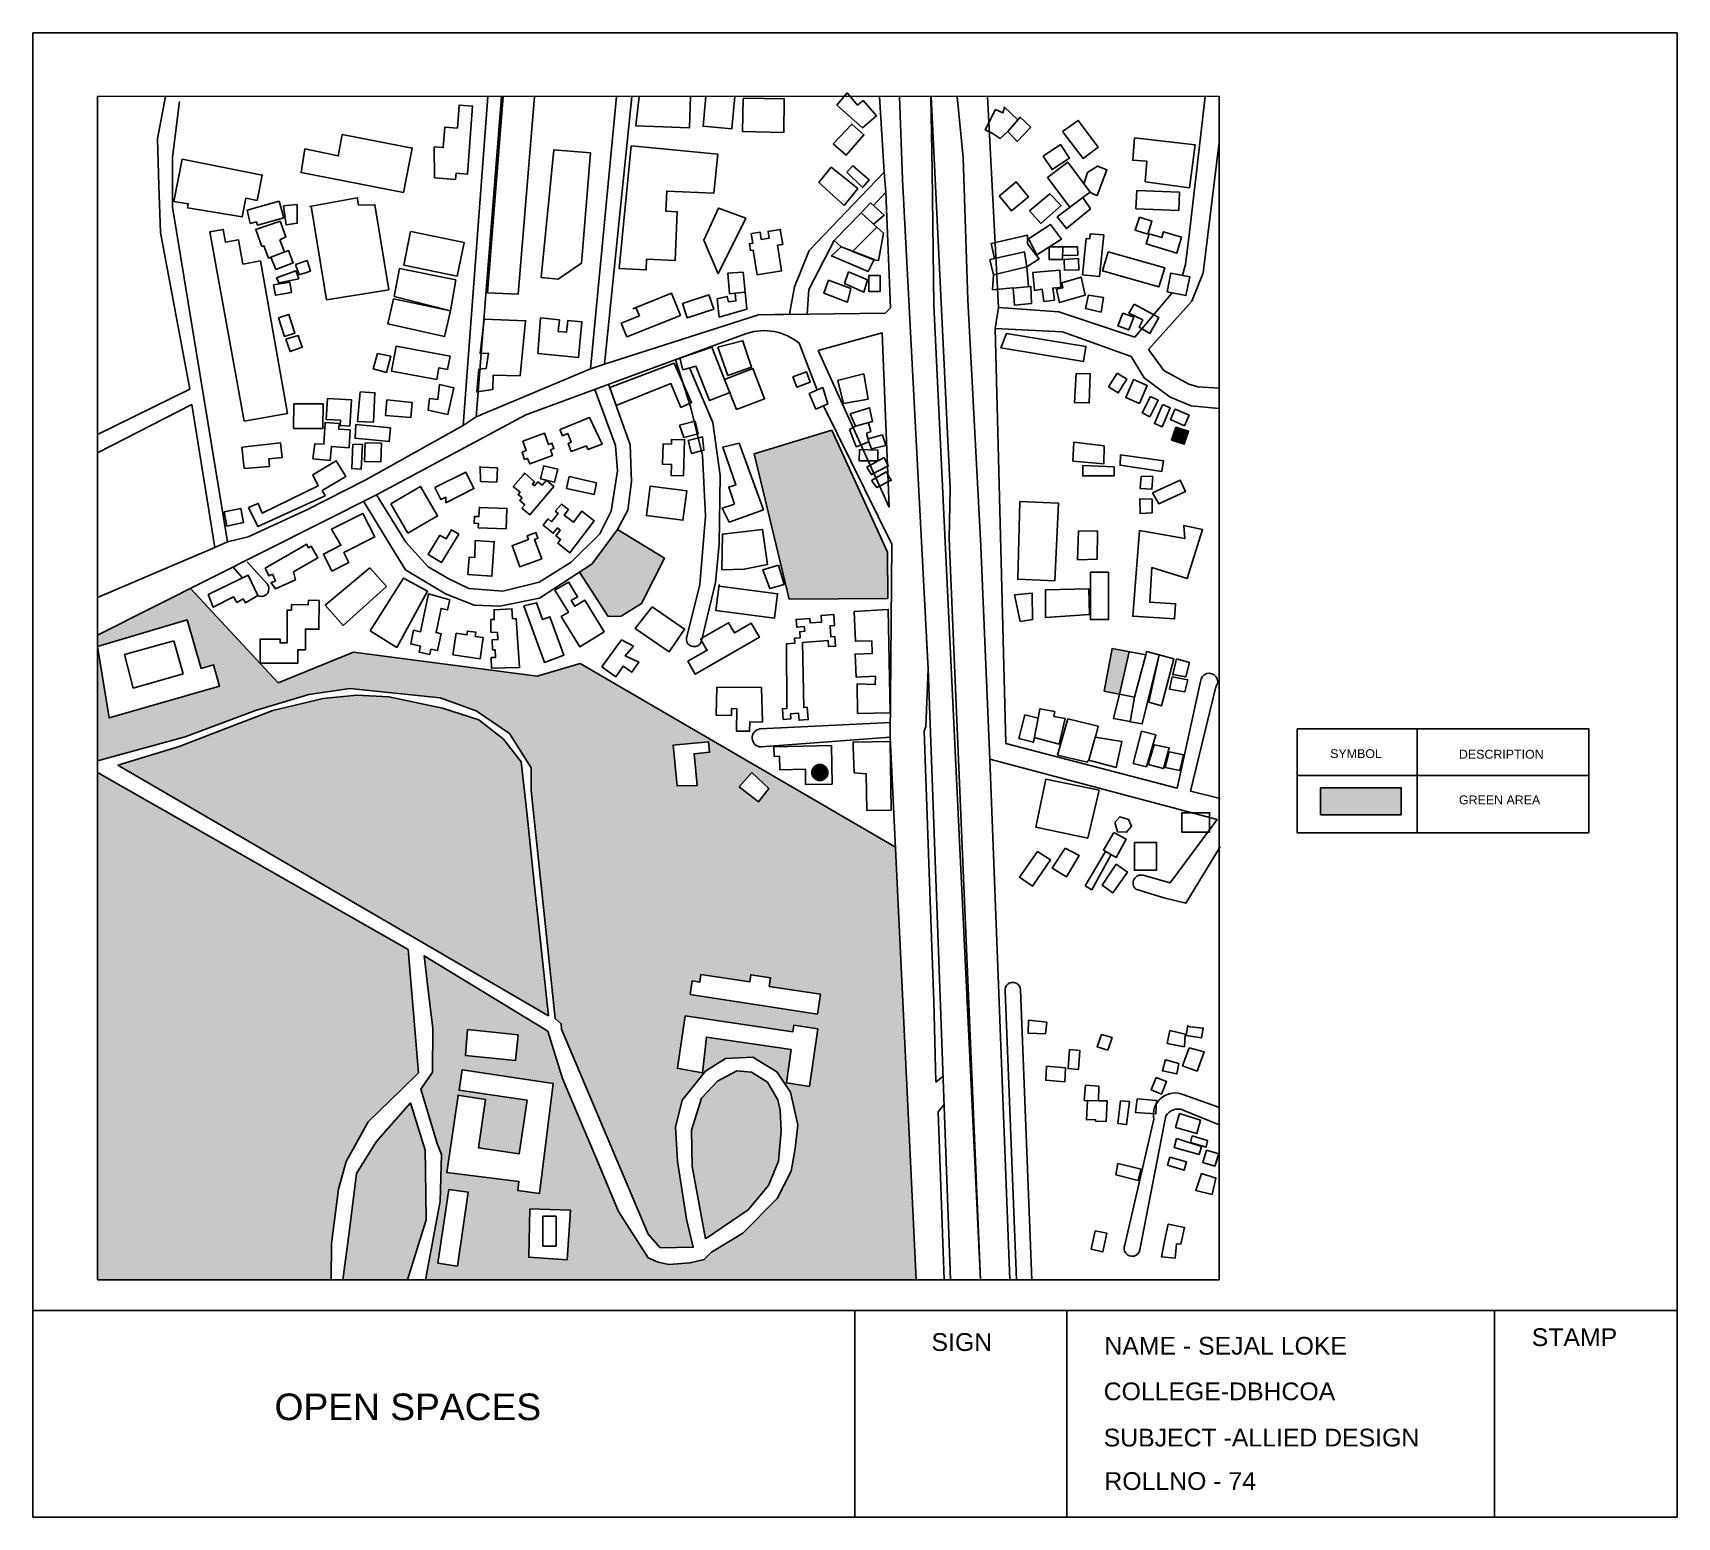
# Model space of a CAD drawing. Header units: millimetres. Extents: x -75360 to 914439, y -5036 to 71141.
# Drawn here: x 261578 to 298619, y -4329 to 29103 of the extents above; entities that cross this region are included whole.
import ezdxf

# ---------------------------------------------------------------- set-up
doc = ezdxf.new("R2010")
doc.units = ezdxf.units.MM
doc.styles.get("Standard").update_dxf_attribs({"font": 'arial.ttf'})

msp = doc.modelspace()

# ---------------------------------------------------------------- texts
at = {"attachment_point": 1}
for s, insert, char_height in [('SYMBOL', (290803, 12968), 200), ('DESCRIPTION', (293704, 12954), 200), ('GREEN AREA', (293704, 11926), 200), ('SIGN', (281822, -186), 400), ('NAME - SEJAL LOKE', (285717, -269), 400), ('STAMP', (295344, -76), 400), ('COLLEGE-DBHCOA', (285701, -1296), 400), ('OPEN SPACES', (267021, -1545), 600), ('SUBJECT -ALLIED DESIGN', (285701, -2338), 400), ('ROLLNO - 74', (285717, -3317), 400)]:
    msp.add_mtext(s, dxfattribs=dict(at, insert=insert, char_height=char_height))

# ---------------------------------------------------------------- hatches: boundary and pattern name
at = {"true_color": 0x139b48}
h = msp.add_hatch(color=114, dxfattribs=at)
h.dxf.hatch_style = 1
h.paths.add_polyline_path([(281009, 10765), (273905, 14899), (272936, 14610), (268798, 15156), (267100, 14463), (265129, 16591), (263035, 15538), (263035, 15284), (265054, 15881), (265368, 14786), (265648, 14866), (265785, 14385), (263293, 13672), (263035, 15284), (263035, 12704), (265006, 13246), (266596, 13843), (267795, 14199), (268721, 14339), (270754, 14127), (271564, 13833), (272318, 13324), (272802, 12551), (272802, 12035), (273342, 6905), (273479, 6783), (273486, 6661), (275439, 2045), (275713, 1740), (276453, 1748), (276306, 2380), (276100, 3686), (276054, 4457), (276207, 5060), (276728, 5719), (277184, 6000), (277797, 6033), (278334, 5704), (278645, 5240), (278807, 4508), (278754, 3977), (278658, 3464), (278347, 2851), (277569, 2069), (276867, 1637), (276699, 1474), (276387, 1397), (275902, 1363), (275662, 1411), (275436, 1512), (274773, 2553), (274311, 3650), (273510, 5554), (273182, 6616), (270392, 8313), (270493, 7479), (270589, 6680), (270579, 5694), (270316, 5311), (270686, 4087), (270784, 3836), (270755, 2786), (270425, 1012), (281475, 1012)])
h.paths.add_polyline_path([(276089, 12142), (276002, 13061), (276800, 13136), (276823, 12898), (276474, 12865), (276541, 12151)], flags=16)
h.paths.add_polyline_path([(276429, 7748), (276603, 7722), (276629, 7894), (277726, 7726), (277751, 7886), (278195, 7818), (278165, 7624), (279318, 7448), (279250, 7002), (276382, 7441)], flags=16)
h.paths.add_polyline_path([(277489, 12123), (277773, 12440), (278156, 12086), (277924, 11786)], flags=16)
h.paths.add_polyline_path([(276273, 6960), (278696, 6602), (278718, 6749), (279262, 6668), (279071, 5374), (278552, 5451), (278663, 6201), (276752, 6483), (276665, 5679), (276099, 5782)], flags=16)
h.paths.add_polyline_path([(272508, 6532), (272448, 5953), (271321, 6069), (271371, 6652)], flags=16)
h.paths.add_polyline_path([(273300, 5438), (272993, 2963), (272501, 3025), (272526, 3231), (270903, 3432), (271161, 5169), (271777, 5078), (271616, 3992), (272535, 3856), (272714, 5059), (271181, 5287), (271248, 5743)], flags=16)
h.paths.add_polyline_path([(273689, 2587), (273617, 1468), (272750, 1524), (272772, 2617)], flags=16)
h.paths.add_polyline_path([(271387, 2988), (271142, 1326), (270700, 1391), (270948, 3054)], flags=16)
h.paths.add_polyline_path([(273365, 2446), (273365, 1775), (273067, 1775), (273067, 2446)], flags=0)
h.paths.add_polyline_path([(275804, 17268), (274745, 17919), (274181, 17142), (273892, 16954), (274541, 15958), (274832, 15966), (275286, 16249)])
h.paths.add_polyline_path([(279575, 20152), (277825, 19623), (278619, 16350), (280837, 16360), (280832, 17408)])
at = {"true_color": 0x000000}
h = msp.add_hatch(color=18, dxfattribs=at)
h.dxf.hatch_style = 1
h.paths.add_polyline_path([(287612, 20128), (287326, 20221), (287231, 19931), (287517, 19837)])
h = msp.add_hatch(color=18, dxfattribs=at)
h.dxf.hatch_style = 1
h.paths.add_polyline_path([(286276, 15161), (285891, 15234), (285709, 14276), (286054, 14207)])
at = {"true_color": 0x139b48}
h = msp.add_hatch(color=114, dxfattribs=at)
h.dxf.hatch_style = 1
h.paths.add_polyline_path([(270034, 8453), (263035, 12441), (263035, 1012), (268296, 1012), (268305, 1833), (268460, 3057), (268638, 3684), (269134, 4575), (269879, 5306), (270262, 5682)])
h.paths.add_polyline_path([(272576, 12682), (272178, 13194), (271625, 13633), (270804, 13894), (269600, 14144), (268878, 14185), (268116, 14107), (266985, 13843), (266118, 13509), (264872, 13031), (263488, 12607), (273192, 6959), (272868, 9960), (272705, 11546)])
h.paths.add_polyline_path([(278438, 4372), (278409, 4834), (278361, 5070), (278124, 5465), (277770, 5694), (277440, 5726), (277003, 5492), (276641, 5104), (276418, 4386), (276428, 3565), (276732, 1937), (277688, 2591), (278148, 3139), (278378, 3685)])
h.paths.add_polyline_path([(270421, 3483), (270413, 3940), (270088, 5001), (269313, 4126), (268871, 3413), (268700, 2081), (268563, 1012), (270016, 1012), (270440, 2369)])
h.paths.add_polyline_path([(293640, 11613), (295572, 11613), (295572, 12025), (293640, 12025)], flags=9)
h.paths.add_polyline_path([(290740, 12655), (292005, 12655), (292005, 13068), (290740, 13068)], flags=9)
h.paths.add_polyline_path([(293633, 12641), (295642, 12641), (295642, 13053), (293633, 13053)], flags=9)
at = {"true_color": 0xfe1916}
h = msp.add_hatch(color=1, dxfattribs=at)
h.dxf.hatch_style = 1
h.paths.add_polyline_path([(279487, 12443, 1), (279125, 12443, 1)])
at = {"true_color": 0x139b48}
h = msp.add_hatch(color=114, dxfattribs=at)
h.dxf.hatch_style = 1
h.paths.add_polyline_path([(292406, 12098), (290587, 12098), (290587, 11492), (292406, 11492)])

# ---------------------------------------------------------------- linework, layer by layer
for p, q in [((263035, 27675), (288300, 27667)), ((263035, 1012), (263035, 27675)), ((288300, 27667), (288300, 1012)), ((280754, 25962), (280792, 25514)), ((266406, 25111), (267128, 25312)), ((267128, 25312), (267234, 24935)), ((266476, 24808), (266406, 25111)), ((266618, 24848), (266476, 24808)), ((266640, 24769), (266618, 24848)), ((267234, 24935), (266640, 24769)), ((283330, 22916), (283258, 22441)), ((277007, 22026), (277566, 22167)), ((274138, 21539), (274452, 21640)), ((265116, 21075), (263035, 20054)), ((265162, 20731), (263035, 19641)), ((271272, 20262), (271565, 20452)), ((279976, 20172), (280106, 20241)), ((265676, 17513), (263035, 16383)), ((265676, 17513), (265960, 17642)), ((263645, 15099), (264754, 15412)), ((264754, 15412), (264965, 14664)), ((263835, 14346), (263645, 15099)), ((264965, 14664), (263835, 14346)), ((292761, 13429), (292761, 11085)), ((290058, 12372), (296629, 12372)), ((288300, 1012), (263035, 1012)), ((261578, 326), (298619, 326)), ((280098, 326), (280098, -4329)), ((284870, 326), (284870, -4329)), ((294504, 326), (294504, -4329))]:
    msp.add_line(p, q)
for points in [[(261578, 29103), (298619, 29103), (298619, -4329), (261578, -4329)], [(280410, 23639), (280662, 23639), (280662, 23278), (280410, 23278)], [(285401, 16953), (285808, 16953), (285808, 15887), (285401, 15887)], [(290058, 13429), (296629, 13429), (296629, 11085), (290058, 11085)], [(290587, 12098), (292406, 12098), (292406, 11492), (290587, 11492)], [(287462, 11535), (288086, 11535), (288086, 11097), (287462, 11097)], [(286393, 10868), (286887, 10868), (286887, 10242), (286393, 10242)], [(273067, 2446), (273365, 2446), (273365, 1775), (273067, 1775)]]:
    msp.add_lwpolyline(points, close=True)
for points in [[(265116, 21075), (264452, 24604), (264419, 25669), (264386, 26716), (264569, 27667)], [(264725, 25178), (264723, 26017), (264722, 26305), (264880, 27554)], [(270625, 25838), (271102, 25803), (271112, 25942), (271372, 25923), (271484, 27453), (271178, 27475), (271140, 26957), (270857, 26978), (270823, 26518), (270618, 26533), (270625, 25838)], [(271272, 20262), (271829, 27673)], [(274138, 21539), (271565, 20452), (272137, 27672)], [(271818, 23245), (272511, 23220), (272881, 27672)], [(272173, 27672), (271818, 23245)], [(274138, 21539), (274724, 27672)], [(280775, 22790), (277926, 22755), (274452, 21640), (275070, 27672)], [(275239, 27671), (275163, 27010), (276367, 26961), (276396, 27671)], [(276740, 27671), (276675, 27004), (277322, 26941), (277393, 27671)], [(277578, 27620), (277566, 26878), (278492, 26862), (278505, 27620), (277578, 27635)], [(279067, 24204), (280403, 25597), (280754, 25962), (280649, 27670)], [(279688, 27476), (279920, 27751), (280158, 27476), (280281, 27582), (280582, 27235), (280271, 26965), (279688, 27476)], [(282247, 1012), (281745, 14777), (281168, 25801), (281100, 27670)], [(282926, 1012), (281878, 22971), (281834, 26000), (281809, 27669)], [(281817, 27669), (282047, 22876), (282240, 18841), (282218, 17703), (282926, 1012)], [(282400, 27669), (282533, 26298), (282637, 23088), (282923, 17684)], [(283330, 22916), (283083, 27669)], [(283263, 27377), (283429, 27299), (283470, 27427), (283766, 27141)], [(287477, 23643), (287546, 23885), (287631, 24612), (287751, 25641), (287989, 27672)], [(279603, 26606), (279898, 26349), (280299, 26810), (280027, 27047), (279603, 26606)], [(283263, 27377), (283029, 26922), (283188, 26841), (283371, 26724), (283544, 26879)], [(283820, 27204), (284059, 26978), (283754, 26656), (283544, 26879), (283820, 27204)], [(284772, 26885), (285128, 27130), (285577, 26531), (285237, 26275), (284772, 26885)], [(267704, 26489), (267619, 25956), (269930, 25509), (270123, 26509), (268549, 26813), (268456, 26332), (267704, 26489)], [(286395, 26740), (286355, 26235), (286672, 26210), (286636, 25745), (287632, 25615), (287758, 26578), (286395, 26740)], [(273030, 23591), (273415, 23553), (273938, 23913), (274139, 26404), (273317, 26471), (273030, 23591)], [(275066, 26561), (277007, 26372), (276922, 25493), (275857, 25539), (275837, 25085), (276094, 25074), (276046, 23974), (275404, 24003), (275394, 23769), (274785, 23796), (275053, 26562)], [(284336, 26328), (284729, 26588), (284930, 26284), (284538, 26024), (284336, 26328)], [(287940, 23696), (288300, 26635)], [(264944, 26257), (266744, 25901), (266630, 25326), (266375, 25377), (266293, 24961), (265062, 25161), (265077, 25253), (264756, 25305), (264944, 26257)], [(279284, 25730), (279565, 26078), (280161, 25597), (279852, 25215), (279284, 25730)], [(279912, 25968), (280053, 26112), (280417, 25793), (280266, 25620), (279912, 25968)], [(284433, 25849), (284893, 26192), (285396, 25516), (285230, 25395)], [(285257, 25703), (285334, 25958), (285562, 26100), (285773, 26021), (285557, 25441), (285455, 25479), (285396, 25516)], [(283350, 25436), (283732, 25746), (284006, 25407), (283623, 25097), (283349, 25435)], [(284433, 25849), (284940, 25177)], [(267222, 25209), (267531, 25235), (267531, 24815), (267281, 24779), (267222, 25209)], [(267807, 25196), (268885, 25390), (268915, 25225), (269282, 25231), (269595, 23319), (268195, 23090), (267849, 25203)], [(280444, 25278), (280236, 25051)], [(280444, 25278), (280755, 24997), (280513, 24797)], [(280512, 25217), (280792, 25514), (280898, 22908), (280775, 22790)], [(284026, 25098), (284491, 25476), (284742, 25218), (284282, 24812), (284026, 25098)], [(284651, 24959), (284863, 24699), (285403, 25139), (285230, 25395), (284651, 24959)], [(286444, 25554), (286427, 25142), (287392, 25103), (287409, 25513), (286444, 25554)], [(271272, 20262), (269061, 19028), (267747, 18360), (266426, 17752), (265960, 17642), (264725, 25178)], [(266938, 24048), (266888, 24029), (266783, 24307), (266739, 24293), (266597, 24675), (267147, 24859), (267280, 24509), (267143, 24444)], [(277638, 24932), (277019, 23679), (276692, 24435), (277023, 25156), (277638, 24932)], [(280236, 25051), (280589, 24729), (280048, 24187), (279790, 24287), (279631, 24430), (280236, 25051)], [(286505, 24953), (286786, 24865), (286694, 24570), (286407, 24659), (286505, 24953)], [(266702, 23966), (267316, 20532), (266341, 20357), (265562, 24621), (265865, 24676), (265917, 24389), (266210, 24442), (266310, 23896), (266702, 23966)], [(270092, 24628), (271291, 24385), (271137, 23626), (269931, 23871), (270085, 24629)], [(277771, 24583), (277961, 24613), (277987, 24452), (278163, 24480), (278139, 24632), (278415, 24676), (278469, 24337), (278354, 24318), (278446, 23742), (277893, 23654), (277804, 24211), (277744, 24202), (277720, 24352), (277797, 24364), (277762, 24581)], [(280589, 24729), (280741, 24592), (280629, 23974), (280524, 23993), (280042, 24181), (280589, 24729)], [(283968, 23833), (284246, 24010), (283987, 24350), (283983, 24548), (283165, 24357), (283241, 24019)], [(284005, 24465), (284501, 24786), (284748, 24454), (284198, 24107), (284005, 24465)], [(285704, 24557), (285609, 23612), (285225, 23650), (285308, 24475), (285385, 24467), (285396, 24575), (285704, 24557)], [(286729, 24577), (287008, 24493), (287048, 24625), (287455, 24502), (287346, 24142), (286660, 24349), (286729, 24577)], [(266938, 24048), (267049, 23770), (267445, 23927), (267337, 24199), (266938, 24048)], [(267143, 24444), (267249, 24165)], [(277926, 22755), (278621, 22764), (278739, 23384), (279067, 24204)], [(279021, 22769), (279061, 23322), (279631, 24430)], [(279790, 24287), (280528, 24000), (280392, 23726), (279567, 24078), (279790, 24287)], [(283146, 23998), (283917, 24170), (283968, 23833), (283215, 23654), (283138, 23996)], [(284473, 24281), (284470, 23999), (284776, 23996), (284779, 24283), (284473, 24281)], [(284777, 24090), (285117, 24099), (285114, 24282), (284779, 24283)], [(285800, 24173), (285672, 23744), (286943, 23381), (287077, 23813), (285800, 24173)], [(267066, 23589), (267116, 23475), (267566, 23564), (267505, 23741), (267066, 23589)], [(267491, 23889), (267755, 23975), (267832, 23738), (267574, 23654), (267491, 23889)], [(269836, 23795), (269719, 23166), (270983, 22843), (271104, 23539), (269836, 23795)], [(277236, 23687), (277579, 23710), (277622, 23261), (277269, 23227), (277236, 23687)], [(279955, 23724), (280383, 23541), (280300, 23265), (279864, 23459), (279955, 23724)], [(283968, 23833), (284007, 23387)], [(284095, 23705), (284711, 23761), (284733, 23378), (284554, 23353), (284592, 23083), (284354, 23050), (284315, 23328), (284139, 23303), (284103, 23705)], [(284809, 23999), (284815, 23755), (285143, 23763), (285137, 24019), (284809, 23999)], [(267001, 23428), (267041, 23194), (267404, 23256), (267365, 23490), (267001, 23428)], [(279505, 23533), (279397, 23238), (279932, 23041), (280004, 23347), (279505, 23533)], [(283199, 23317), (283215, 23654)], [(283199, 23317), (283661, 23358)], [(283655, 23356), (284059, 23391), (284076, 23009), (283695, 22969), (283661, 23356)], [(284757, 23475), (285191, 23603), (285287, 23196), (284704, 23028), (284639, 23330), (284782, 23361), (284757, 23475)], [(286709, 21971), (287685, 23060), (287940, 23696)], [(287217, 23697), (287132, 23268), (287555, 23185), (287639, 23611), (287216, 23694)], [(269701, 23114), (269576, 22546), (270854, 22262), (270983, 22843), (269701, 23114)], [(275095, 22891), (275965, 23239), (276165, 22739), (274958, 22257), (274834, 22566), (275240, 22728), (275164, 22918)], [(276210, 23006), (276317, 22684), (276915, 22883), (276809, 23199), (276210, 23006)], [(276993, 23114), (277219, 23167), (277247, 23047), (277416, 23065), (277398, 23238), (277622, 23261), (277661, 22883), (277040, 22701), (276993, 23114)], [(283330, 22916), (284689, 22818), (286401, 22251), (287241, 23247)], [(285357, 23205), (285292, 22897), (285641, 22814), (285697, 23140), (285355, 23198)], [(286390, 22994), (286270, 22787), (286579, 22639), (286500, 22473), (286739, 22335), (286945, 22689), (286390, 22994)], [(267110, 22685), (267343, 22760), (267479, 22342), (267245, 22266), (267110, 22685)], [(271746, 22655), (272678, 22620), (272557, 21380), (271944, 21391), (271938, 21073), (271576, 21015), (271626, 21527), (271789, 21546), (271840, 21891), (271653, 21884), (271746, 22655)], [(273014, 22682), (273441, 22638), (273415, 22378), (273600, 22359), (273627, 22623), (273947, 22591), (273866, 21790), (272953, 21883), (273014, 22682)], [(286132, 22790), (286023, 22506), (286267, 22412), (286378, 22698), (286132, 22790)], [(277656, 22330), (272681, 20499), (269317, 18698), (263035, 15538)], [(267274, 22201), (267371, 21924), (267646, 22021), (267554, 22284), (267274, 22201)], [(279266, 21952), (280709, 22348), (280867, 18420), (279266, 21952)], [(283495, 13096), (283258, 22441), (284770, 22366), (286317, 21817), (286609, 21332), (287201, 20898), (287671, 20704), (288296, 20640)], [(283513, 22335), (285300, 22039), (285244, 21700), (283384, 22008), (283513, 22335)], [(269345, 21880), (269639, 21818), (269545, 21456), (269245, 21533), (269345, 21880)], [(269761, 22046), (269658, 21485), (270677, 21298), (270725, 21559), (270921, 21523), (270976, 21822), (269761, 22044)], [(277156, 21294), (277798, 21542), (278060, 20863), (277430, 20620), (277156, 21294), (276875, 22023), (276150, 21776), (276220, 21515), (276513, 21598), (276821, 20820), (277301, 21012)], [(277562, 22180), (277767, 21574), (277232, 21385), (277007, 22026)], [(286709, 21971), (287057, 21497), (287621, 21189), (287822, 21128), (288300, 21098)], [(274573, 21117), (276027, 21660), (276418, 20774), (276175, 20666), (275951, 21202), (274717, 20711), (274573, 21117)], [(269026, 18552), (269659, 17520), (269973, 17009), (270870, 16466), (271521, 16209), (272094, 16189), (272994, 16369), (274181, 17142), (274745, 17919), (274978, 18351), (275066, 18999), (275032, 19825), (274548, 21187)], [(270517, 20864), (270699, 20843), (270738, 21180), (271063, 21107), (270928, 20505), (270482, 20605), (270513, 20865)], [(278700, 21357), (279004, 21470), (279090, 21238), (278786, 21125), (278700, 21357)], [(279063, 20979), (279373, 21114), (279490, 20746), (279219, 20631), (279063, 20979)], [(279706, 21274), (280294, 21421), (280395, 20856), (279843, 20757), (279714, 21276)], [(285082, 21432), (285400, 21420), (285377, 20768), (285046, 20780), (285082, 21432)], [(286006, 21441), (285813, 21128), (286028, 20995), (286220, 21306), (286005, 21439)], [(286365, 21272), (286197, 20889), (286506, 20755), (286682, 21157), (286372, 21293), (286365, 21272)], [(267457, 20748), (268115, 20745), (268112, 20191), (267450, 20194), (267453, 20748)], [(268184, 20395), (268507, 20376), (268500, 20261), (268715, 20247), (268752, 20836), (268218, 20869), (268184, 20395)], [(268952, 21015), (269285, 20996), (269248, 20332), (268890, 20352), (268952, 21015)], [(274236, 21072), (274702, 19806), (274750, 19240), (274604, 18332), (274347, 17819), (273708, 17180), (272985, 16734), (272166, 16531), (271396, 16589), (270945, 16802), (270485, 17073), (269983, 17631), (269317, 18698)], [(269549, 20841), (269522, 20485), (270096, 20442), (270121, 20780), (269549, 20841)], [(286756, 20914), (286571, 20545), (286742, 20458), (286929, 20829), (286757, 20916)], [(265676, 17513), (265162, 20731)], [(273456, 20169), (274114, 20442), (274402, 19840), (274080, 19722), (274051, 19800), (273708, 19675), (273636, 19854), (273708, 19883), (273631, 20076), (273510, 20028), (273452, 20167)], [(280891, 13236), (280930, 17586), (279387, 20702)], [(279989, 20523), (280428, 20660), (280492, 20348), (280106, 20241), (279989, 20523)], [(287023, 20727), (286844, 20302), (287019, 20228), (287199, 20657), (287024, 20730)], [(287310, 20636), (287203, 20393), (287521, 20253), (287626, 20491), (287308, 20631)], [(268727, 20163), (268467, 20180), (268476, 20308), (268162, 20329), (268129, 19836), (267929, 19850), (267882, 19505)], [(267882, 19505), (268277, 19474), (268302, 19789), (268700, 19758), (268727, 20163)], [(268857, 20282), (269634, 20208), (269605, 19898), (268838, 19971), (268857, 20282)], [(272619, 19908), (273104, 20085), (273194, 19835), (273271, 19863), (273316, 19741), (273235, 19711), (273283, 19580), (272770, 19393), (272724, 19519), (272656, 19495), (272597, 19658), (272694, 19693), (272619, 19908)], [(276144, 20270), (276495, 20359), (276567, 20074), (276243, 19992), (276144, 20270)], [(276337, 19923), (276417, 19626), (276696, 19701), (276661, 20003), (276337, 19923)], [(279575, 20152), (277825, 19623), (278619, 16350), (280837, 16360), (280832, 17408), (279575, 20152)], [(279976, 20172), (280128, 19782), (280412, 19893), (280360, 20080), (280456, 20123), (280400, 20323)], [(280412, 19893), (280468, 19733), (280793, 19810), (280721, 20047), (280395, 19956)], [(287326, 20221), (287231, 19931), (287517, 19837), (287612, 20128), (287326, 20221)], [(266294, 19775), (267158, 19866), (267192, 19537), (266890, 19505), (266908, 19339), (266338, 19294), (266288, 19774)], [(268788, 19841), (269005, 19829), (268976, 19276), (268761, 19288), (268788, 19841)], [(269063, 19867), (269428, 19859), (269419, 19441), (269051, 19449), (269061, 19867)], [(275775, 19844), (275965, 19838), (275968, 19947), (276259, 19938), (276233, 19123), (275959, 19132), (275967, 19381), (275759, 19388), (275774, 19844)], [(277384, 18484), (277106, 18399), (277267, 18082), (278035, 18363), (277486, 19861), (277118, 19774), (277416, 18922), (277253, 18867), (277384, 18484)], [(280201, 19718), (280192, 19466), (280614, 19465), (280615, 19705), (280201, 19718)], [(285032, 19881), (285009, 19459), (285702, 19393), (285711, 19798), (285032, 19881)], [(266439, 18413), (266654, 18503), (266745, 18288), (268002, 18899), (267881, 19147), (268413, 19465), (268626, 19108), (268097, 18792), (268160, 18678), (266646, 17981), (266439, 18413)], [(271660, 19321), (272041, 19305), (272028, 18983), (271664, 18997), (271656, 19340)], [(273085, 19361), (273015, 19056), (273332, 18982), (273401, 19276), (273083, 19350)], [(280368, 19321), (280468, 19155), (280848, 19350), (280752, 19538), (280368, 19321)], [(285228, 19358), (285228, 19123), (285935, 19123), (285935, 19332), (285228, 19358)], [(286081, 19602), (286070, 19364), (287010, 19223), (287046, 19465), (286081, 19602)], [(270632, 18861), (270769, 18589), (270880, 18644), (270881, 18520), (271514, 18837), (271328, 19209), (270632, 18861)], [(272622, 19144), (272401, 18886), (272553, 18756), (272509, 18705), (272599, 18629), (272546, 18567), (272658, 18471), (272596, 18399), (272771, 18250), (273311, 18884), (273145, 19025), (273049, 18913), (272956, 18992), (272878, 18900), (272833, 18935), (272881, 18989), (272657, 19189), (272622, 19144)], [(273658, 19108), (273600, 18841), (274220, 18705), (274276, 18967), (273658, 19108)], [(275485, 18896), (276309, 18790), (276223, 18124), (275398, 18230), (275484, 18896)], [(280471, 19022), (280797, 19219), (280914, 19025), (280587, 18860), (280471, 19022)], [(286542, 19116), (286524, 18843), (286789, 18825), (286807, 19107), (286542, 19116)], [(286804, 18739), (286946, 18496), (287542, 18774), (287424, 19028), (286804, 18739)], [(269643, 18498), (270310, 18886), (270695, 18224), (270027, 17836), (269643, 18498)], [(283812, 18550), (284683, 18508), (284600, 16757), (283766, 16797), (283812, 18550)], [(286514, 18605), (286796, 18599), (286790, 18290), (286519, 18278), (286514, 18605)], [(265888, 18314), (266259, 18390), (266325, 18071), (265944, 17992), (265888, 18314)], [(268308, 17924), (269012, 18277), (269278, 17748), (268580, 17397), (268693, 17172), (268314, 16981), (268122, 17364), (268519, 17563), (268308, 17924)], [(271636, 18426), (271627, 18206), (271523, 18210), (271516, 18059), (271614, 18055), (271610, 17958), (272237, 17932), (272256, 18390), (271636, 18416)], [(273345, 18331), (273414, 18275), (273265, 18092), (273189, 18154), (273077, 18017), (273301, 17834), (273397, 17951), (273460, 17900), (273359, 17777), (273466, 17689), (273401, 17610), (273672, 17388), (274224, 18115), (273944, 18328), (273758, 18085), (273550, 18243), (273643, 18365), (273484, 18487), (273345, 18331)], [(270747, 17792), (270888, 17706), (271012, 17910), (271170, 17814), (270781, 17173), (270485, 17352), (270747, 17792)], [(272366, 17551), (272746, 17693), (272715, 17776), (272910, 17849), (272957, 17723), (272882, 17693), (273040, 17254), (272549, 17075), (272374, 17554)], [(274745, 17919), (275804, 17268), (275286, 16249), (274832, 15966), (274541, 15958), (273892, 16954)], [(277099, 17007), (277604, 17020), (278126, 17131), (278018, 17916), (277110, 17813), (277099, 17007)], [(285136, 17888), (285560, 17883), (285552, 17249), (285111, 17234), (285136, 17888)], [(286506, 17895), (287526, 17711), (287507, 18008), (287928, 17918), (287578, 16810), (286785, 17060), (286738, 16281), (287320, 16246), (287299, 15904), (286354, 15961), (286506, 17895)], [(266809, 17044), (266891, 16870), (266974, 16909), (267043, 16764), (266943, 16717), (267043, 16577), (267494, 16784), (267448, 16962), (267999, 17281), (267849, 17539), (267788, 17504), (267741, 17584), (267605, 17505), (266809, 17044)], [(271538, 17671), (271972, 17641), (271918, 16863), (271379, 16901), (271406, 17294), (271532, 17285), (271538, 17671)], [(282922, 17703), (283135, 12746)], [(266300, 16828), (266086, 17073)], [(268161, 16213), (268571, 15758), (269543, 16633), (269165, 17052), (268161, 16213)], [(278376, 17114), (278021, 17006), (278180, 16590), (278504, 16678), (278372, 17112)], [(265523, 16456), (266428, 16890), (266649, 16430), (266369, 16265), (266314, 16358), (266171, 16274), (266097, 16401), (265640, 16167), (265523, 16456)], [(269179, 15637), (269776, 15262), (270468, 16526), (269925, 16823), (269179, 15637)], [(273641, 16736), (273848, 16399), (273708, 16314), (273785, 16188), (274010, 16326), (274448, 15613), (273896, 15275), (273480, 15954), (273642, 16053), (273339, 16547), (273643, 16734)], [(277042, 16676), (276965, 16089), (278284, 15917), (278356, 16470), (277038, 16642)], [(265129, 16591), (267100, 14463), (268798, 15156), (272936, 14610), (273905, 14899), (281009, 10765)], [(267403, 16230), (267780, 16219), (267784, 16324), (268026, 16315), (268022, 15670), (267716, 15672), (267716, 15208), (267550, 15208), (267550, 14909), (266700, 14909), (266700, 15450), (267146, 15450), (267146, 15365), (267307, 15365), (267307, 16100), (267406, 16100), (267403, 16230)], [(270970, 16336), (270921, 16107), (270775, 16138), (270660, 15593), (270772, 15570), (270691, 15188), (270543, 15219), (270518, 15104), (270279, 15155), (270308, 15292), (270089, 15338), (270154, 15648), (270312, 15615), (270493, 16469), (270970, 16336)], [(283695, 16444), (284093, 16481), (284099, 15886), (283823, 15841), (283695, 16444)], [(284387, 16559), (285365, 16584), (285379, 16004), (284393, 15938), (284387, 16559)], [(271971, 16120), (271971, 15891), (271895, 15891), (271895, 15601), (272046, 15595), (272054, 15437), (271923, 15430), (271929, 15207), (271992, 15209), (271996, 15032), (271900, 15030), (271906, 14793), (272542, 14808), (272469, 15910), (272386, 15904), (272370, 16133), (271971, 16107)], [(272638, 16196), (273102, 14924), (273538, 15083), (273224, 15946), (273062, 15887), (272923, 16267), (272638, 16196)], [(275529, 16172), (275145, 15687), (275913, 15165), (276258, 15673), (275529, 16172)], [(278917, 15375), (279492, 15414), (279501, 15279), (279660, 15290), (279645, 15506), (279554, 15499), (279538, 15745), (279640, 15751), (279623, 16000), (279334, 15981), (279344, 15831), (279087, 15814), (279081, 15911), (278771, 15891), (278785, 15715), (278957, 15729), (278965, 15624), (278853, 15615), (278864, 15480), (278739, 15469), (278742, 15353), (278559, 15344), (278562, 13887), (278465, 13880), (278482, 13638), (278650, 13650), (278642, 13763), (278828, 13777), (278839, 13621), (279044, 13635), (279024, 13913), (278945, 13907), (278917, 15375)], [(280083, 16066), (280108, 15399), (280475, 15412), (280485, 15123), (280102, 15109), (280126, 14590), (280563, 14610), (280554, 14422), (280145, 14437), (280156, 13775), (280887, 13787), (280848, 16115), (280083, 16066)], [(265054, 15881), (265368, 14786), (265648, 14866), (265785, 14385), (263293, 13672), (263035, 15284), (265054, 15881)], [(271111, 15585), (271041, 15096), (271653, 15007), (271722, 15481), (271544, 15507), (271558, 15601), (271367, 15629), (271355, 15544), (271111, 15585)], [(276785, 15209), (276333, 14948), (276501, 14657), (277944, 15489), (277761, 15806), (277384, 15589), (277252, 15818), (276618, 15452)], [(274835, 15431), (274398, 14824), (274708, 14601), (274879, 14838), (275069, 14701), (275232, 14928), (274921, 15069), (275107, 15287), (274835, 15431)], [(276618, 15452), (276764, 15197)], [(281697, 13474), (281745, 14777), (281710, 15442)], [(285891, 15234), (286650, 15090), (286398, 14138), (285709, 14276), (285891, 15234)], [(286276, 15161), (286054, 14207)], [(286398, 14138), (286294, 13582), (286570, 13536), (286948, 15094), (286662, 15169), (286650, 15090)], [(286948, 15094), (287282, 15007), (287005, 13948), (286716, 14024), (286948, 15094)], [(287343, 15004), (287257, 14649), (287549, 14599), (287634, 14920), (287343, 15004)], [(283495, 13096), (287358, 12093), (287884, 14493)], [(287242, 14599), (287599, 14527), (287527, 14257), (287186, 14322), (287242, 14599)], [(263035, 12704), (265006, 13246), (266596, 13843), (267795, 14199), (268721, 14339), (270754, 14127), (271564, 13833), (272318, 13324), (272802, 12551), (272802, 12035), (273342, 6905), (273479, 6783), (273486, 6661), (275439, 2045), (275713, 1740), (276453, 1748), (276306, 2380), (276100, 3686), (276054, 4457), (276207, 5060), (276728, 5719), (277184, 6000), (277797, 6033), (278334, 5704), (278645, 5240), (278807, 4508), (278754, 3977), (278658, 3464), (278347, 2851), (277569, 2069), (276867, 1637), (276699, 1474), (276387, 1397), (275902, 1363), (275662, 1411), (275436, 1512), (274773, 2553), (274311, 3650), (273510, 5554), (273182, 6616), (270392, 8313), (270493, 7479), (270589, 6680), (270579, 5694), (270316, 5311), (270686, 4087), (270784, 3836), (270755, 2786), (270425, 1012)], [(263488, 12607), (264872, 13031), (266118, 13509), (266985, 13843), (268116, 14107), (268878, 14185), (269600, 14144), (270804, 13894), (271625, 13633), (272178, 13194), (272576, 12682), (272705, 11546), (272868, 9960), (273192, 6959)], [(276983, 14362), (276971, 13732), (277316, 13726), (277319, 13884), (277438, 13881)], [(277438, 13881), (277429, 13376), (277723, 13371), (277727, 13583), (278011, 13577), (277990, 14360), (276983, 14362)], [(286054, 14206), (285924, 13663), (286296, 13593)], [(288231, 14372), (287658, 12020), (288328, 11857)], [(283927, 13742), (283791, 13209), (284116, 13126), (284223, 13664), (283927, 13742)], [(284223, 13664), (284266, 13880), (284600, 13814), (284579, 13706), (284833, 13656), (284699, 13079), (284137, 13231)], [(281919, 5467), (281873, 7295), (281806, 9132), (281655, 13380), (281697, 13474)], [(284891, 13653), (284664, 12835), (285332, 12675), (285373, 12738)], [(284891, 13653), (285579, 13485), (285519, 13237)], [(286662, 12572), (286367, 12649), (286556, 13374), (286879, 13290), (286662, 12572)], [(275998, 13060), (276800, 13136), (276823, 12898), (276474, 12865), (276541, 12151), (276089, 12142), (276002, 13061)], [(278272, 13022), (278276, 12807), (278401, 12809), (278407, 12505), (278980, 12515), (278986, 12172), (279581, 12183), (279566, 13053), (278272, 13022)], [(280059, 13024), (280080, 12435), (280350, 12416), (280362, 11589), (280912, 11597), (280890, 13141), (280055, 13129), (280059, 13024)], [(281475, 1012), (280891, 13236)], [(285510, 13239), (285368, 12721), (285979, 12553), (286111, 13144), (285510, 13239)], [(286841, 13067), (287177, 13000), (287045, 12530), (286703, 12626), (286841, 13067)], [(263488, 12607), (273192, 6959)], [(283135, 12746), (283587, 1012)], [(283135, 12746), (288254, 11385)], [(287174, 12911), (287497, 12840), (287419, 12486), (287086, 12559), (287174, 12911)], [(268296, 1012), (268305, 1833), (268460, 3057), (268638, 3684), (269134, 4575), (269879, 5306), (270262, 5682), (270034, 8453), (263035, 12441)], [(277773, 12440), (277489, 12123), (277924, 11786), (278156, 12086), (277773, 12440)], [(284397, 12291), (284170, 11212), (285340, 10965), (285601, 12045), (284397, 12291)], [(285949, 11314), (286068, 11448), (286262, 11381), (286329, 11235), (286215, 11101), (286012, 11110), (285949, 11314)], [(285932, 11090), (286208, 10938), (285983, 10532), (285695, 10691), (285932, 11090)], [(284212, 10664), (284506, 10476), (284095, 9880), (283803, 10082), (284212, 10664)], [(284835, 10741), (285147, 10576), (284864, 10096), (284541, 10286), (284835, 10741)], [(285281, 9893), (285745, 10663)], [(285281, 9893), (285433, 9801), (285871, 10594)], [(285981, 10381), (286236, 10200), (285906, 9736), (285666, 9906), (285981, 10381)], [(276382, 7441), (279250, 7002), (279318, 7448), (278165, 7624), (278195, 7818), (277751, 7886), (277726, 7726), (276629, 7894), (276603, 7722), (276429, 7748), (276382, 7441)], [(283829, 7550), (284085, 1012)], [(276082, 5785), (276665, 5679), (276752, 6483), (278663, 6201), (278552, 5451), (279071, 5374), (279262, 6668), (278718, 6749), (278696, 6602), (276273, 6960), (276099, 5782)], [(284009, 6868), (283999, 6574), (284388, 6559), (284420, 6817), (284009, 6868)], [(287595, 6753), (287557, 6521), (287906, 6464), (287943, 6687), (287590, 6723)], [(271371, 6652), (271321, 6069), (272448, 5953), (272508, 6532), (271371, 6652)], [(285652, 6543), (285552, 6264), (285792, 6191), (285891, 6474), (285652, 6543)], [(287188, 6630), (287134, 6337), (287521, 6265), (287536, 6552), (287188, 6630)], [(284933, 6201), (284897, 5773), (285130, 5753), (285166, 6181), (284933, 6201)], [(287097, 5978), (287023, 5722), (287347, 5654), (287396, 5887), (287096, 5974)], [(287629, 6245), (287480, 5838), (287803, 5719), (287963, 6154), (287629, 6245)], [(271140, 5172), (271777, 5078), (271616, 3992), (272535, 3856), (272714, 5059), (271181, 5287), (271248, 5743), (273300, 5438), (272993, 2963), (272501, 3025), (272526, 3231), (270903, 3432), (271161, 5169)], [(276732, 1937), (276428, 3565), (276418, 4386), (276641, 5104), (277003, 5492), (277440, 5726), (277770, 5694), (278124, 5465), (278361, 5070), (278409, 4834), (278438, 4372), (278378, 3685), (278148, 3139), (277688, 2591), (276732, 1937)], [(281919, 5467), (282080, 5597)], [(284411, 5830), (284395, 5513), (284823, 5477), (284838, 5791), (284411, 5830)], [(286883, 5574), (286771, 5295), (287004, 5201), (287119, 5486), (286883, 5574)], [(285294, 5402), (285263, 5056), (285583, 5050), (285590, 5376), (285294, 5402)], [(270088, 5001), (269313, 4126), (268871, 3413), (268700, 2081), (268563, 1012)], [(270088, 5001), (270413, 3940), (270421, 3483), (270440, 2369), (270016, 1012)], [(281974, 4800), (282103, 4957)], [(285339, 5055), (285317, 4619), (285517, 4626), (285519, 4593), (285754, 4580), (285781, 5047), (285583, 5051)], [(286080, 5047), (286020, 4535), (286218, 4512), (286279, 5034), (286080, 5047)], [(286452, 5095), (286418, 4784), (286876, 4758), (286893, 5055), (286452, 5095)], [(281974, 4800), (282109, 1012)], [(287408, 4760), (287322, 4450), (287802, 4315), (287885, 4610), (287408, 4760)], [(287342, 4196), (287286, 3995), (287855, 3836), (287906, 4019), (287342, 4196)], [(287694, 4261), (287657, 4112), (288012, 4001), (288040, 4156), (287694, 4261)], [(287193, 3775), (287139, 3595), (287511, 3484), (287569, 3676), (287193, 3775)], [(288019, 3937), (287932, 3659), (288207, 3573), (288294, 3852), (288019, 3937)], [(286023, 3637), (285977, 3380), (286477, 3252), (286542, 3505), (286023, 3637)], [(287903, 3414), (287776, 3026), (288143, 2940), (288229, 3307), (287903, 3414)], [(270950, 3053), (271387, 2988), (271142, 1326), (270700, 1391), (270948, 3054)], [(272772, 2617), (273689, 2587), (273617, 1468), (272750, 1524), (272772, 2617)], [(287071, 1887), (287002, 1535), (287311, 1505), (287343, 1830), (287439, 1821), (287519, 2196), (287156, 2273), (287071, 1887)], [(285511, 2119), (285419, 1703), (285679, 1645), (285772, 2066), (285511, 2119)]]:
    msp.add_lwpolyline(points)
for points in [[(279243, 21058), (278840, 22113, 0.257785), (277664, 22333, 1.046902)], [(276367, 21557), (276895, 20329), (277059, 19136), (277040, 17590), (276953, 16724), (276641, 15412, -1.121354), (276316, 15529), (276605, 16675), (276731, 18217), (276665, 19580), (276393, 20685), (276054, 21740)], [(266402, 17185), (266853, 16692, -0.844105), (266649, 16430)], [(287884, 14493, -1.357059), (288231, 14372, 1.597727)], [(280895, 13568), (277954, 13425, 0.910234), (277981, 13019), (280891, 13236)], [(288254, 11385), (287198, 9956), (286593, 10127, 0.804471), (286426, 9815), (287059, 9623), (287552, 9497), (288328, 10769)], [(283737, 1012), (283479, 7515, -1.0475), (283829, 7550, -0.571225)], [(288284, 4907), (287506, 5183, 0.606709), (286829, 4638), (286179, 1807)], [(288301, 4509), (287491, 4840, 0.375622), (287104, 4708), (286517, 1691, -1.147601), (286179, 1807, -0.607742)]]:
    msp.add_lwpolyline(points, format="xyb")
msp.add_circle((279306, 12443), 181)

msp.set_redraw_order([(e.dxf.handle, doc.entitydb.next_handle()) for e in msp.query("TEXT MTEXT ATTDEF DIMENSION ARC_DIMENSION")])  # texts and dimensions are drawn at this point

doc.saveas('drawing.dxf')
